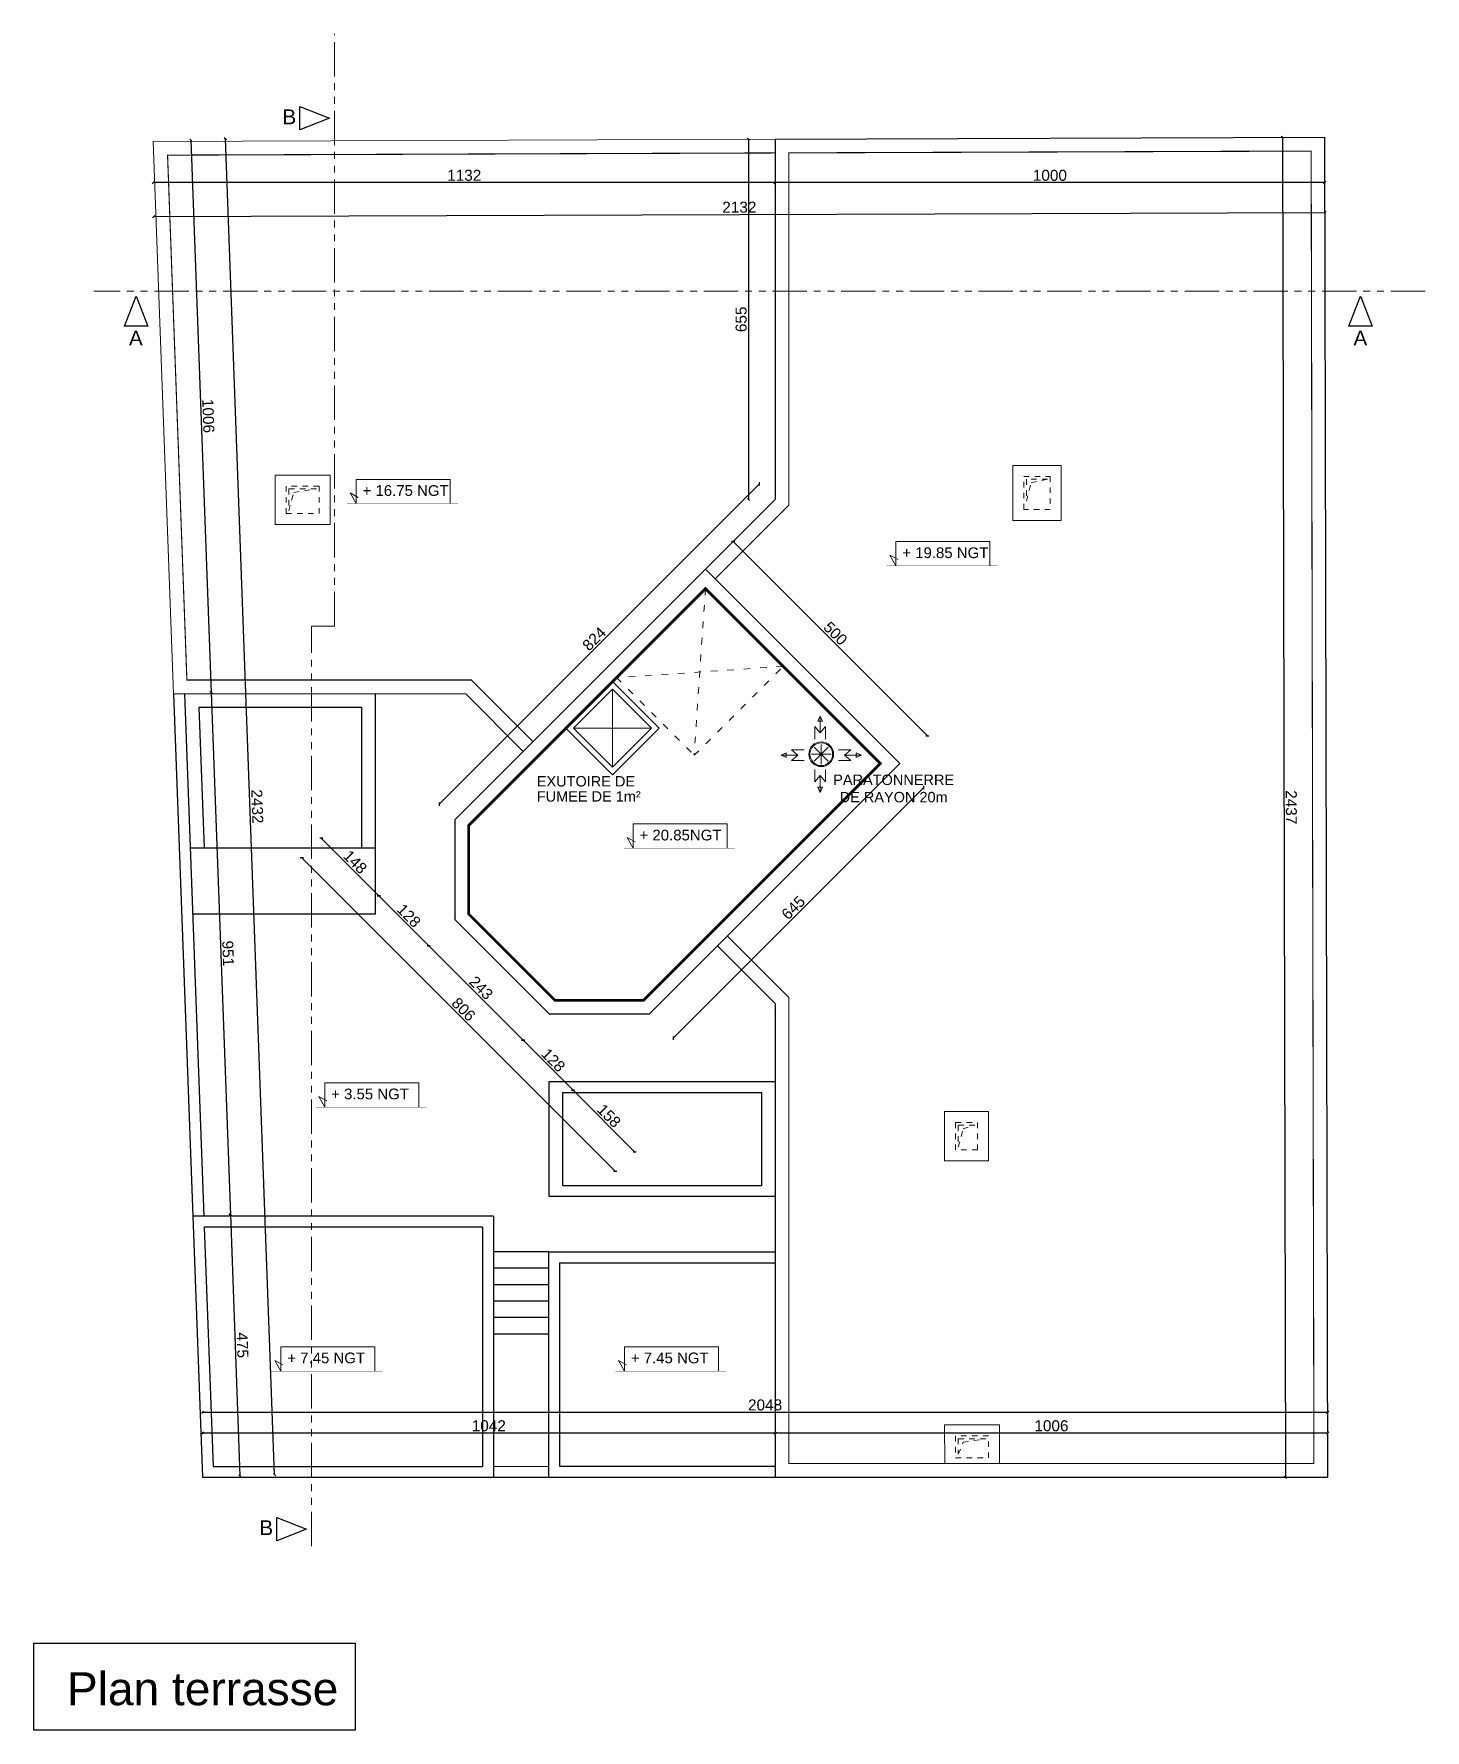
# Model space of a CAD drawing. Header units: millimetres. Extents: x 2804 to 3317, y 6834 to 7064.
# Drawn here: x 2803.87 to 2829.19, y 6915.88 to 6946.74 of the extents above; entities that cross this region are included whole.
import ezdxf

# ---------------------------------------------------------------- set-up
doc = ezdxf.new("R2010")
doc.units = ezdxf.units.MM
doc.header["$PDMODE"] = 1
for name, pattern in [('ACAD_ISO03W100', [30, 12, -18]), ('CONTINU', [0]), ('PHANTOM2', [1.25, 0.625, -0.125, 0.125, -0.125, 0.125, -0.125])]:
    doc.linetypes.add(name, pattern=pattern)
doc.layers.add('$-S-INCENDIE', color=1, linetype='CONTINU')
doc.layers.add('zin texte', color=33, linetype='Continuous')
for name, color, linetype, lineweight in [('cotation', 3, 'Continuous', 30), ('PORT-FEN', 2, 'Continuous', 0), ('SECURITE', 2, 'Continuous', 0), ('SECURITE INCENDIE', 190, 'Continuous', 20), ('structure grt', 150, 'Continuous', 0), ('texte', 3, 'Continuous', 9), ('Trottoires', 140, 'Continuous', 30), ('zin fin', 6, 'Continuous', 9), ('Zin inter', 80, 'ACAD_ISO03W100', 5), ('Zin mur', 30, 'Continuous', 30)]:
    doc.layers.add(name, color=color, linetype=linetype, lineweight=lineweight)
doc.styles.add('ARIAL', font='arial.ttf')
doc.styles.get("Standard").update_dxf_attribs({"font": 'arial.ttf'})
doc.dimstyles.new('cotation 100', dxfattribs={"dimtxt": 0.2, "dimasz": 0.04, "dimexe": 0, "dimexo": 0, "dimgap": 0.03, "dimtad": 1, "dimdec": 0, "dimlfac": 100, "dimdsep": 46, "dimtxsty": 'ARIAL', "dimblk": 'OBLIQUE', "dimcen": 0.09, "dimse1": 1, "dimse2": 1, "dimclrd": 256, "dimclre": 256, "dimclrt": 256, "dimadec": 3, "dimazin": 2, "dimtfac": 1, "dimtdec": 0, "dimtofl": 0, "dimtmove": 1, "dimatfit": 3, "dimfxl": 0, "dimtolj": 1, "dimtzin": 0, "dimlwd": -1, "dimlwe": -1, "dimarcsym": 0})

msp = doc.modelspace()

# ---------------------------------------------------------------- texts
at = {"layer": 'SECURITE', "style": 'ARIAL'}
for s, p in [('EXUTOIRE DE ', (2813.023, 6933.049, 0)), ('FUMEE DE 1m²', (2813.023, 6932.774, 0))]:
    msp.add_text(s, height=0.189, dxfattribs=at).set_placement(p)
at = {"layer": 'SECURITE', "insert": (2819.518, 6933.012), "char_height": 0.189, "attachment_point": 5, "style": 'ARIAL'}
msp.add_mtext('PARATONNERRE \\PDE RAYON 20m', dxfattribs=at)
at = {"layer": 'structure grt', "ltscale": 0.5, "char_height": 0.195, "width": 13.74632, "attachment_point": 1}
for s, insert in [('{\\C1;+ 16.75 NGT}', (2809.853, 6938.531)), ('{\\C1;+ 19.85 NGT}', (2819.675, 6937.399)), ('{\\C1;+ 20.85NGT}', (2814.893, 6932.263)), ('{\\C1;+ 3.55 NGT}', (2809.281, 6927.553)), ('{\\C1;+ 7.45 NGT}', (2808.483, 6922.751)), ('{\\C1;+ 7.45 NGT}', (2814.735, 6922.751))]:
    msp.add_mtext(s, dxfattribs=dict(at, insert=insert))
at = {"layer": 'Zin mur', "insert": (2804.474, 6916.935), "char_height": 0.6, "attachment_point": 1}
msp.add_mtext_dynamic_manual_height_columns('Plan terrasse', width=34.10317, gutter_width=12.5, heights=[0], dxfattribs=at)
at = {"layer": 'zin texte', "char_height": 0.27, "attachment_point": 1}
for s, insert in [('B', (2808.394, 6945.367)), ('A', (2805.601, 6941.342)), ('A', (2827.885, 6941.342)), ('B', (2807.974, 6919.7))]:
    msp.add_mtext_dynamic_manual_height_columns(s, width=34.10317, gutter_width=12.5, heights=[0], dxfattribs=dict(at, insert=insert))

# ---------------------------------------------------------------- blocks, each defined once
blk = doc.blocks.new('_Oblique')
at = {"color": 0, "linetype": 'ByBlock', "lineweight": -2}
blk.add_line((-0.5, -0.5), (0.5, 0.5), dxfattribs=at)
blk = doc.blocks.new('*D28')
at = {"layer": 'cotation', "transparency": 16777216}
blk.add_line((2812.776, 6928.432), (2811.057, 6930.151), dxfattribs=at)
at = {"layer": 'Defpoints', "color": 0, "transparency": 16777216}
for p in [(2811.533, 6930.628), (2811.057, 6930.151), (2813.253, 6928.908)]:
    blk.add_point(p, dxfattribs=at)
at = {"layer": 'cotation', "transparency": 16777216, "xscale": 0.04, "yscale": 0.04, "zscale": 0.04}
for p, rotation in [((2811.057, 6930.151), 135.0000000000076), ((2812.776, 6928.432), 315.0000000000076)]:
    blk.add_blockref('_Oblique', p, dxfattribs=dict(at, rotation=rotation))
at = {"layer": 'cotation', "transparency": 16777216, "insert": (2812.01, 6929.385), "char_height": 0.2, "attachment_point": 5, "rotation": 315, "style": 'ARIAL'}
blk.add_mtext('\\A1;243', dxfattribs=at)
blk = doc.blocks.new('*D25')
at = {"layer": 'cotation', "transparency": 16777216}
blk.add_line((2817.077, 6938.555), (2811.249, 6932.728), dxfattribs=at)
at = {"layer": 'Defpoints', "color": 0, "transparency": 16777216}
for p in [(2817.361, 6938.271), (2811.249, 6932.728), (2811.533, 6932.444)]:
    blk.add_point(p, dxfattribs=at)
at = {"layer": 'cotation', "transparency": 16777216, "xscale": 0.04, "yscale": 0.04, "zscale": 0.04}
for p, rotation in [((2817.077, 6938.555), 44.99999999991726), ((2811.249, 6932.728), 224.9999999999173)]:
    blk.add_blockref('_Oblique', p, dxfattribs=dict(at, rotation=rotation))
at = {"layer": 'cotation', "transparency": 16777216, "insert": (2814.069, 6935.735), "char_height": 0.2, "attachment_point": 5, "rotation": 45, "style": 'ARIAL'}
blk.add_mtext('\\A1;824', dxfattribs=at)
blk = doc.blocks.new('*D26')
at = {"layer": 'cotation', "transparency": 16777216}
blk.add_line((2815.506, 6928.471), (2820.065, 6933.03), dxfattribs=at)
at = {"layer": 'Defpoints', "color": 0, "transparency": 16777216}
for p in [(2819.628, 6933.467), (2820.065, 6933.03), (2815.069, 6928.908)]:
    blk.add_point(p, dxfattribs=at)
at = {"layer": 'cotation', "transparency": 16777216, "xscale": 0.04, "yscale": 0.04, "zscale": 0.04}
for p, rotation in [((2820.065, 6933.03), 44.99999999992), ((2815.506, 6928.471), 224.99999999992)]:
    blk.add_blockref('_Oblique', p, dxfattribs=dict(at, rotation=rotation))
at = {"layer": 'cotation', "transparency": 16777216, "insert": (2817.692, 6930.844), "char_height": 0.2, "attachment_point": 5, "rotation": 45, "style": 'ARIAL'}
blk.add_mtext('\\A1;645', dxfattribs=at)
blk = doc.blocks.new('*D27')
at = {"layer": 'cotation', "transparency": 16777216}
blk.add_line((2820.132, 6933.971), (2816.597, 6937.507), dxfattribs=at)
at = {"layer": 'Defpoints', "color": 0, "transparency": 16777216}
for p in [(2816.597, 6937.507), (2816.093, 6937.003), (2819.628, 6933.467)]:
    blk.add_point(p, dxfattribs=at)
at = {"layer": 'cotation', "transparency": 16777216, "xscale": 0.04, "yscale": 0.04, "zscale": 0.04}
for p, rotation in [((2816.597, 6937.507), 134.9999999997236), ((2820.132, 6933.971), 314.9999999997236)]:
    blk.add_blockref('_Oblique', p, dxfattribs=dict(at, rotation=rotation))
at = {"layer": 'cotation', "transparency": 16777216, "insert": (2818.458, 6935.833), "char_height": 0.2, "attachment_point": 5, "rotation": 315, "style": 'ARIAL'}
blk.add_mtext('\\A1;500', dxfattribs=at)
blk = doc.blocks.new('*D234')
at = {"layer": 'cotation', "transparency": 16777216}
blk.add_line((2806.05, 6943.417), (2827.371, 6943.493), dxfattribs=at)
at = {"layer": 'Defpoints', "color": 0, "transparency": 16777216}
for p in [(2806.045, 6944.784), (2827.366, 6944.86), (2827.371, 6943.493)]:
    blk.add_point(p, dxfattribs=at)
at = {"layer": 'cotation', "transparency": 16777216, "xscale": 0.04, "yscale": 0.04, "zscale": 0.04}
for p, rotation in [((2827.371, 6943.493), 0.204218012627832), ((2806.05, 6943.417), 180.2042180126278)]:
    blk.add_blockref('_Oblique', p, dxfattribs=dict(at, rotation=rotation))
at = {"layer": 'cotation', "transparency": 16777216, "insert": (2816.71, 6943.587), "char_height": 0.2, "attachment_point": 5, "rotation": 0.2042, "style": 'ARIAL'}
blk.add_mtext('\\A1;2132', dxfattribs=at)
blk = doc.blocks.new('*D235')
at = {"layer": 'cotation', "transparency": 16777216}
blk.add_line((2826.595, 6944.859), (2826.646, 6920.482), dxfattribs=at)
at = {"layer": 'Defpoints', "color": 0, "transparency": 16777216}
for p in [(2827.366, 6944.86), (2826.646, 6920.482), (2827.417, 6920.484)]:
    blk.add_point(p, dxfattribs=at)
at = {"layer": 'cotation', "transparency": 16777216, "xscale": 0.04, "yscale": 0.04, "zscale": 0.04}
for p, rotation in [((2826.595, 6944.859), 90.11912071149199), ((2826.646, 6920.482), 270.119120711492)]:
    blk.add_blockref('_Oblique', p, dxfattribs=dict(at, rotation=rotation))
at = {"layer": 'cotation', "transparency": 16777216, "insert": (2826.753, 6932.671), "char_height": 0.2, "attachment_point": 5, "rotation": 270.1191, "style": 'ARIAL'}
blk.add_mtext('\\A1;2437', dxfattribs=at)
blk = doc.blocks.new('PARATONNERE')
at = {"layer": 'SECURITE INCENDIE'}
for p, q in [((-0.043, 1.542), (-0.137, 1.332)), ((-0.043, 0.861), (-0.043, 1.542)), ((-0.043, 0.861), (-0.043, 1.542)), ((-0.043, 1.542), (0.05, 1.332)), ((-0.258, 0.613), (-0.258, 1.117)), ((-0.258, 1.117), (-0.043, 0.861)), ((-0.137, 1.332), (-0.043, 1.332)), ((0.05, 1.332), (-0.043, 1.332)), ((0.171, 1.117), (-0.043, 0.861)), ((0.171, 0.613), (0.171, 1.117)), ((-1.626, -0.035), (-1.416, 0.059)), ((-1.416, 0.059), (-1.416, -0.035)), ((-0.697, 0.18), (-1.202, 0.18)), ((-1.202, 0.18), (-0.945, -0.035)), ((0.4, 0), (-0.4, 0)), ((-0.283, 0.283), (0.283, -0.283)), ((0.283, 0.283), (-0.283, -0.283)), ((0, 0.4), (0, -0.4)), ((0.697, 0.18), (1.202, 0.18)), ((1.202, 0.18), (0.945, -0.035)), ((1.626, -0.035), (1.416, 0.059)), ((1.416, 0.059), (1.416, -0.035)), ((-0.945, -0.035), (-1.626, -0.035)), ((-0.945, -0.035), (-1.626, -0.035)), ((-1.626, -0.035), (-1.416, -0.128)), ((-1.416, -0.128), (-1.416, -0.035)), ((-1.202, -0.249), (-0.945, -0.035)), ((-0.697, -0.249), (-1.202, -0.249)), ((-0.258, -0.613), (-0.258, -1.117)), ((0.171, -0.613), (0.171, -1.117)), ((0.697, -0.249), (1.202, -0.249)), ((0.945, -0.035), (1.626, -0.035)), ((1.202, -0.249), (0.945, -0.035)), ((0.945, -0.035), (1.626, -0.035)), ((1.626, -0.035), (1.416, -0.128)), ((1.416, -0.128), (1.416, -0.035)), ((-0.258, -1.117), (-0.043, -0.861)), ((-0.043, -1.542), (-0.137, -1.332)), ((-0.137, -1.332), (-0.043, -1.332)), ((-0.043, -0.861), (-0.043, -1.542)), ((0.171, -1.117), (-0.043, -0.861)), ((-0.043, -0.861), (-0.043, -1.542)), ((-0.043, -1.542), (0.05, -1.332)), ((0.05, -1.332), (-0.043, -1.332))]:
    blk.add_line(p, q, dxfattribs=at)
for radius in [0.5, 0.46]:
    blk.add_circle((0, 0), radius, dxfattribs=at)
blk = doc.blocks.new('*D521')
at = {"layer": 'cotation', "transparency": 16777216}
blk.add_line((2816.875, 6944.825), (2816.875, 6938.271), dxfattribs=at)
at = {"layer": 'Defpoints', "color": 0, "transparency": 16777216}
for p in [(2817.361, 6944.825), (2816.875, 6938.271), (2817.361, 6938.271)]:
    blk.add_point(p, dxfattribs=at)
at = {"layer": 'cotation', "transparency": 16777216, "xscale": 0.04, "yscale": 0.04, "zscale": 0.04}
for p, rotation in [((2816.875, 6944.825), 90), ((2816.875, 6938.271), 270)]:
    blk.add_blockref('_Oblique', p, dxfattribs=dict(at, rotation=rotation))
at = {"layer": 'cotation', "transparency": 16777216, "insert": (2816.743, 6941.548), "char_height": 0.2, "attachment_point": 5, "rotation": 90, "style": 'ARIAL'}
blk.add_mtext('\\A1;655', dxfattribs=at)
blk = doc.blocks.new('*D522')
at = {"layer": 'cotation', "transparency": 16777216}
blk.add_line((2806.728, 6944.809), (2807.098, 6934.761), dxfattribs=at)
at = {"layer": 'Defpoints', "color": 0, "transparency": 16777216}
for p in [(2806.045, 6944.784), (2806.415, 6934.736), (2807.098, 6934.761)]:
    blk.add_point(p, dxfattribs=at)
at = {"layer": 'cotation', "transparency": 16777216, "xscale": 0.04, "yscale": 0.04, "zscale": 0.04}
for p, rotation in [((2806.728, 6944.809), 92.10827966792863), ((2807.098, 6934.761), 272.1082796679286)]:
    blk.add_blockref('_Oblique', p, dxfattribs=dict(at, rotation=rotation))
at = {"layer": 'cotation', "transparency": 16777216, "insert": (2807.045, 6939.79), "char_height": 0.2, "attachment_point": 5, "rotation": 272.1083, "style": 'ARIAL'}
blk.add_mtext('\\A1;1006', dxfattribs=at)
blk = doc.blocks.new('*D523')
at = {"layer": 'cotation', "transparency": 16777216}
blk.add_line((2807.098, 6934.761), (2807.447, 6925.255), dxfattribs=at)
at = {"layer": 'Defpoints', "color": 0, "transparency": 16777216}
for p in [(2806.415, 6934.736), (2806.765, 6925.23), (2807.447, 6925.255)]:
    blk.add_point(p, dxfattribs=at)
at = {"layer": 'cotation', "transparency": 16777216, "xscale": 0.04, "yscale": 0.04, "zscale": 0.04}
for p, rotation in [((2807.098, 6934.761), 92.10827966792866), ((2807.447, 6925.255), 272.1082796679286)]:
    blk.add_blockref('_Oblique', p, dxfattribs=dict(at, rotation=rotation))
at = {"layer": 'cotation', "transparency": 16777216, "insert": (2807.405, 6930.013), "char_height": 0.2, "attachment_point": 5, "rotation": 272.1083, "style": 'ARIAL'}
blk.add_mtext('\\A1;951', dxfattribs=at)
blk = doc.blocks.new('*D524')
at = {"layer": 'cotation', "transparency": 16777216}
blk.add_line((2807.447, 6925.255), (2807.622, 6920.506), dxfattribs=at)
at = {"layer": 'Defpoints', "color": 0, "transparency": 16777216}
for p in [(2806.765, 6925.23), (2806.94, 6920.481), (2807.622, 6920.506)]:
    blk.add_point(p, dxfattribs=at)
at = {"layer": 'cotation', "transparency": 16777216, "xscale": 0.04, "yscale": 0.04, "zscale": 0.04}
for p, rotation in [((2807.447, 6925.255), 92.10827966792866), ((2807.622, 6920.506), 272.1082796679286)]:
    blk.add_blockref('_Oblique', p, dxfattribs=dict(at, rotation=rotation))
at = {"layer": 'cotation', "transparency": 16777216, "insert": (2807.667, 6922.885), "char_height": 0.2, "attachment_point": 5, "rotation": 272.1083, "style": 'ARIAL'}
blk.add_mtext('\\A1;475', dxfattribs=at)
blk = doc.blocks.new('*D525')
at = {"layer": 'cotation', "transparency": 16777216}
blk.add_line((2808.252, 6920.529), (2807.357, 6944.833), dxfattribs=at)
at = {"layer": 'Defpoints', "color": 0, "transparency": 16777216}
for p in [(2806.045, 6944.784), (2807.357, 6944.833), (2806.94, 6920.481)]:
    blk.add_point(p, dxfattribs=at)
at = {"layer": 'cotation', "transparency": 16777216, "xscale": 0.04, "yscale": 0.04, "zscale": 0.04}
for p, rotation in [((2807.357, 6944.833), 92.10827966792866), ((2808.252, 6920.529), 272.1082796679286)]:
    blk.add_blockref('_Oblique', p, dxfattribs=dict(at, rotation=rotation))
at = {"layer": 'cotation', "transparency": 16777216, "insert": (2807.936, 6932.686), "char_height": 0.2, "attachment_point": 5, "rotation": 272.1083, "style": 'ARIAL'}
blk.add_mtext('\\A1;2432', dxfattribs=at)
blk = doc.blocks.new('*D526')
at = {"layer": 'cotation', "transparency": 16777216}
blk.add_line((2827.417, 6921.286), (2817.361, 6921.286), dxfattribs=at)
at = {"layer": 'Defpoints', "color": 0, "transparency": 16777216}
for p in [(2817.361, 6921.286), (2817.361, 6920.482), (2827.417, 6920.484)]:
    blk.add_point(p, dxfattribs=at)
at = {"layer": 'cotation', "transparency": 16777216, "xscale": 0.04, "yscale": 0.04, "zscale": 0.04, "rotation": 180}
blk.add_blockref('_Oblique', (2817.361, 6921.286), dxfattribs=at)
at = {"layer": 'cotation', "transparency": 16777216, "xscale": 0.04, "yscale": 0.04, "zscale": 0.04}
blk.add_blockref('_Oblique', (2827.417, 6921.286), dxfattribs=at)
at = {"layer": 'cotation', "transparency": 16777216, "insert": (2822.389, 6921.418), "char_height": 0.2, "attachment_point": 5, "style": 'ARIAL'}
blk.add_mtext('\\A1;1006', dxfattribs=at)
blk = doc.blocks.new('*D527')
at = {"layer": 'cotation', "transparency": 16777216}
blk.add_line((2817.361, 6921.286), (2806.94, 6921.286), dxfattribs=at)
at = {"layer": 'Defpoints', "color": 0, "transparency": 16777216}
for p in [(2806.94, 6921.286), (2806.94, 6920.481), (2817.361, 6920.482)]:
    blk.add_point(p, dxfattribs=at)
at = {"layer": 'cotation', "transparency": 16777216, "xscale": 0.04, "yscale": 0.04, "zscale": 0.04, "rotation": 180}
blk.add_blockref('_Oblique', (2806.94, 6921.286), dxfattribs=at)
at = {"layer": 'cotation', "transparency": 16777216, "xscale": 0.04, "yscale": 0.04, "zscale": 0.04}
blk.add_blockref('_Oblique', (2817.361, 6921.286), dxfattribs=at)
at = {"layer": 'cotation', "transparency": 16777216, "insert": (2812.15, 6921.418), "char_height": 0.2, "attachment_point": 5, "style": 'ARIAL'}
blk.add_mtext('\\A1;1042', dxfattribs=at)
blk = doc.blocks.new('*D528')
at = {"layer": 'cotation', "transparency": 16777216}
blk.add_line((2806.94, 6921.665), (2827.417, 6921.665), dxfattribs=at)
at = {"layer": 'Defpoints', "color": 0, "transparency": 16777216}
for p in [(2827.417, 6921.665), (2806.94, 6920.481), (2827.417, 6920.484)]:
    blk.add_point(p, dxfattribs=at)
at = {"layer": 'cotation', "transparency": 16777216, "xscale": 0.04, "yscale": 0.04, "zscale": 0.04, "rotation": 180}
blk.add_blockref('_Oblique', (2806.94, 6921.665), dxfattribs=at)
at = {"layer": 'cotation', "transparency": 16777216, "xscale": 0.04, "yscale": 0.04, "zscale": 0.04}
blk.add_blockref('_Oblique', (2827.417, 6921.665), dxfattribs=at)
at = {"layer": 'cotation', "transparency": 16777216, "insert": (2817.178, 6921.797), "char_height": 0.2, "attachment_point": 5, "style": 'ARIAL'}
blk.add_mtext('\\A1;2048', dxfattribs=at)
blk = doc.blocks.new('*D529')
at = {"layer": 'cotation', "transparency": 16777216}
blk.add_line((2827.362, 6944.035), (2817.361, 6944.035), dxfattribs=at)
at = {"layer": 'Defpoints', "color": 0, "transparency": 16777216}
for p in [(2817.361, 6944.825), (2827.362, 6944.86), (2817.361, 6944.035)]:
    blk.add_point(p, dxfattribs=at)
at = {"layer": 'cotation', "transparency": 16777216, "xscale": 0.04, "yscale": 0.04, "zscale": 0.04, "rotation": 180}
blk.add_blockref('_Oblique', (2817.361, 6944.035), dxfattribs=at)
at = {"layer": 'cotation', "transparency": 16777216, "xscale": 0.04, "yscale": 0.04, "zscale": 0.04}
blk.add_blockref('_Oblique', (2827.362, 6944.035), dxfattribs=at)
at = {"layer": 'cotation', "transparency": 16777216, "insert": (2822.361, 6944.167), "char_height": 0.2, "attachment_point": 5, "style": 'ARIAL'}
blk.add_mtext('\\A1;1000', dxfattribs=at)
blk = doc.blocks.new('*D530')
at = {"layer": 'cotation', "transparency": 16777216}
blk.add_line((2817.361, 6944.035), (2806.045, 6944.035), dxfattribs=at)
at = {"layer": 'Defpoints', "color": 0, "transparency": 16777216}
for p in [(2806.045, 6944.784), (2817.361, 6944.825), (2806.045, 6944.035)]:
    blk.add_point(p, dxfattribs=at)
at = {"layer": 'cotation', "transparency": 16777216, "xscale": 0.04, "yscale": 0.04, "zscale": 0.04, "rotation": 180}
blk.add_blockref('_Oblique', (2806.045, 6944.035), dxfattribs=at)
at = {"layer": 'cotation', "transparency": 16777216, "xscale": 0.04, "yscale": 0.04, "zscale": 0.04}
blk.add_blockref('_Oblique', (2817.361, 6944.035), dxfattribs=at)
at = {"layer": 'cotation', "transparency": 16777216, "insert": (2811.703, 6944.167), "char_height": 0.2, "attachment_point": 5, "style": 'ARIAL'}
blk.add_mtext('\\A1;1132', dxfattribs=at)
blk = doc.blocks.new('*D531')
at = {"layer": 'cotation', "transparency": 16777216}
blk.add_line((2811.057, 6930.151), (2810.149, 6931.059), dxfattribs=at)
at = {"layer": 'Defpoints', "color": 0, "transparency": 16777216}
for p in [(2811.533, 6932.444), (2810.149, 6931.059), (2811.533, 6930.628)]:
    blk.add_point(p, dxfattribs=at)
at = {"layer": 'cotation', "transparency": 16777216, "xscale": 0.04, "yscale": 0.04, "zscale": 0.04}
for p, rotation in [((2810.149, 6931.059), 135.0000000000076), ((2811.057, 6930.151), 315.0000000000076)]:
    blk.add_blockref('_Oblique', p, dxfattribs=dict(at, rotation=rotation))
at = {"layer": 'cotation', "transparency": 16777216, "insert": (2810.696, 6930.698), "char_height": 0.2, "attachment_point": 5, "rotation": 315, "style": 'ARIAL'}
blk.add_mtext('\\A1;128', dxfattribs=at)
blk = doc.blocks.new('*D532')
at = {"layer": 'cotation', "transparency": 16777216}
blk.add_line((2810.149, 6931.059), (2809.101, 6932.107), dxfattribs=at)
at = {"layer": 'Defpoints', "color": 0, "transparency": 16777216}
for p in [(2811.73, 6934.736), (2811.533, 6932.444), (2809.101, 6932.107)]:
    blk.add_point(p, dxfattribs=at)
at = {"layer": 'cotation', "transparency": 16777216, "xscale": 0.04, "yscale": 0.04, "zscale": 0.04}
for p, rotation in [((2809.101, 6932.107), 135.0000000000076), ((2810.149, 6931.059), 315.0000000000076)]:
    blk.add_blockref('_Oblique', p, dxfattribs=dict(at, rotation=rotation))
at = {"layer": 'cotation', "transparency": 16777216, "insert": (2809.718, 6931.676), "char_height": 0.2, "attachment_point": 5, "rotation": 315, "style": 'ARIAL'}
blk.add_mtext('\\A1;148', dxfattribs=at)
blk = doc.blocks.new('*D533')
at = {"layer": 'cotation', "transparency": 16777216}
blk.add_line((2812.776, 6928.432), (2813.684, 6927.523), dxfattribs=at)
at = {"layer": 'Defpoints', "color": 0, "transparency": 16777216}
for p in [(2813.253, 6928.908), (2815.069, 6928.908), (2813.684, 6927.523)]:
    blk.add_point(p, dxfattribs=at)
at = {"layer": 'cotation', "transparency": 16777216, "xscale": 0.04, "yscale": 0.04, "zscale": 0.04}
for p, rotation in [((2812.776, 6928.432), 135.0000000000076), ((2813.684, 6927.523), 315.0000000000076)]:
    blk.add_blockref('_Oblique', p, dxfattribs=dict(at, rotation=rotation))
at = {"layer": 'cotation', "transparency": 16777216, "insert": (2813.324, 6928.071), "char_height": 0.2, "attachment_point": 5, "rotation": 315, "style": 'ARIAL'}
blk.add_mtext('\\A1;128', dxfattribs=at)
blk = doc.blocks.new('*D534')
at = {"layer": 'cotation', "transparency": 16777216}
blk.add_line((2813.684, 6927.523), (2814.803, 6926.405), dxfattribs=at)
at = {"layer": 'Defpoints', "color": 0, "transparency": 16777216}
for p in [(2815.069, 6928.908), (2817.361, 6928.963), (2814.803, 6926.405)]:
    blk.add_point(p, dxfattribs=at)
at = {"layer": 'cotation', "transparency": 16777216, "xscale": 0.04, "yscale": 0.04, "zscale": 0.04}
for p, rotation in [((2813.684, 6927.523), 135.0000000000076), ((2814.803, 6926.405), 315.0000000000076)]:
    blk.add_blockref('_Oblique', p, dxfattribs=dict(at, rotation=rotation))
at = {"layer": 'cotation', "transparency": 16777216, "insert": (2814.337, 6927.058), "char_height": 0.2, "attachment_point": 5, "rotation": 315, "style": 'ARIAL'}
blk.add_mtext('\\A1;158', dxfattribs=at)
blk = doc.blocks.new('*D535')
at = {"layer": 'cotation', "transparency": 16777216}
blk.add_line((2814.449, 6926.051), (2808.747, 6931.753), dxfattribs=at)
at = {"layer": 'Defpoints', "color": 0, "transparency": 16777216}
for p in [(2811.73, 6934.736), (2808.747, 6931.753), (2817.361, 6928.963)]:
    blk.add_point(p, dxfattribs=at)
at = {"layer": 'cotation', "transparency": 16777216, "xscale": 0.04, "yscale": 0.04, "zscale": 0.04}
for p, rotation in [((2808.747, 6931.753), 135.0000000000076), ((2814.449, 6926.051), 315.0000000000076)]:
    blk.add_blockref('_Oblique', p, dxfattribs=dict(at, rotation=rotation))
at = {"layer": 'cotation', "transparency": 16777216, "insert": (2811.691, 6928.995), "char_height": 0.2, "attachment_point": 5, "rotation": 315, "style": 'ARIAL'}
blk.add_mtext('\\A1;806', dxfattribs=at)

# ---------------------------------------------------------------- dimensions: what is measured, and where the dimension line sits
at = {"layer": 'cotation'}
for base, p1, p2, picture, middle in [((2806.045, 6944.035), (2817.361, 6944.825), (2806.045, 6944.784), '*D530', (2811.703, 6944.167)), ((2817.361, 6944.035), (2827.362, 6944.86), (2817.361, 6944.825), '*D529', (2822.361, 6944.167)), ((2827.417, 6921.665), (2806.94, 6920.481), (2827.417, 6920.484), '*D528', (2817.178, 6921.797)), ((2806.94, 6921.286), (2817.361, 6920.482), (2806.94, 6920.481), '*D527', (2812.15, 6921.418)), ((2817.361, 6921.286), (2827.417, 6920.484), (2817.361, 6920.482), '*D526', (2822.389, 6921.418))]:
    dim = msp.add_linear_dim(base=base, p1=p1, p2=p2, dimstyle='cotation 100', dxfattribs=at)
    dim.commit()
    dim.dimension.update_dxf_attribs({"geometry": picture, "text_midpoint": middle})
for p1, p2, distance, picture, middle in [((2806.045, 6944.784), (2827.366, 6944.86), -1.367, '*D234', (2816.71, 6943.587)), ((2806.0451, 6944.7843), (2806.415, 6934.7357), 0.683, '*D522', (2807.0446, 6939.79)), ((2817.361, 6938.271), (2811.533, 6932.444), -0.402, '*D25', (2814.069, 6935.735)), ((2819.628, 6933.467), (2816.093, 6937.003), -0.713, '*D27', (2818.458, 6935.833)), ((2815.069, 6928.908), (2819.628, 6933.467), -0.618, '*D26', (2817.692, 6930.844)), ((2813.253, 6928.908), (2811.533, 6930.628), 0.674, '*D28', (2812.01, 6929.385))]:
    dim = msp.add_aligned_dim(p1=p1, p2=p2, distance=distance, dimstyle='cotation 100', dxfattribs=at)
    dim.commit()
    dim.dimension.update_dxf_attribs({"geometry": picture, "text_midpoint": middle})
for base, p1, p2, angle, picture, middle in [((2807.357, 6944.833), (2806.94, 6920.481), (2806.045, 6944.784), 92.1083, '*D525', (2807.936, 6932.686)), ((2816.875, 6938.271), (2817.361, 6944.825), (2817.361, 6938.271), 90, '*D521', (2816.743, 6941.548)), ((2807.447, 6925.255), (2806.415, 6934.736), (2806.765, 6925.23), 92.1083, '*D523', (2807.405, 6930.013)), ((2808.747, 6931.753), (2817.361, 6928.963), (2811.73, 6934.736), 315, '*D535', (2811.691, 6928.995)), ((2809.101, 6932.107), (2811.533, 6932.444), (2811.73, 6934.736), 315, '*D532', (2809.718, 6931.676)), ((2810.149, 6931.059), (2811.533, 6930.628), (2811.533, 6932.444), 315, '*D531', (2810.696, 6930.698)), ((2813.684, 6927.523), (2813.253, 6928.908), (2815.069, 6928.908), 315, '*D533', (2813.324, 6928.071)), ((2814.803, 6926.405), (2815.069, 6928.908), (2817.361, 6928.963), 315, '*D534', (2814.337, 6927.058)), ((2807.622, 6920.506), (2806.765, 6925.23), (2806.94, 6920.481), 92.1083, '*D524', (2807.667, 6922.885))]:
    dim = msp.add_linear_dim(base=base, p1=p1, p2=p2, angle=angle, dimstyle='cotation 100', dxfattribs=at)
    dim.commit()
    dim.dimension.update_dxf_attribs({"geometry": picture, "text_midpoint": middle})
dim = msp.add_aligned_dim(p1=(2827.366, 6944.86), p2=(2827.417, 6920.484), distance=-0.77, text='2437', dimstyle='cotation 100', dxfattribs=at)
dim.commit()
dim.dimension.update_dxf_attribs({"geometry": '*D235', "text_midpoint": (2826.753, 6932.671)})

# ---------------------------------------------------------------- linework, layer by layer
at = {"layer": 'cotation'}
for points in [[(2809.253, 6945.207), (2808.71, 6944.994), (2808.71, 6945.42), (2809.253, 6945.207)], [(2805.732, 6941.967), (2805.945, 6941.424), (2805.519, 6941.424), (2805.732, 6941.967)], [(2828.016, 6941.967), (2828.229, 6941.424), (2827.804, 6941.424), (2828.016, 6941.967)], [(2808.834, 6919.54), (2808.291, 6919.327), (2808.291, 6919.753), (2808.834, 6919.54)]]:
    msp.add_lwpolyline(points, dxfattribs=at)
at = {"layer": 'PORT-FEN'}
for points in [[(2809.775, 6938.308), (2809.627, 6938.389), (2809.736, 6938.195), (2809.736, 6938.636), (2811.449, 6938.636), (2811.449, 6938.195)], [(2819.597, 6937.176), (2819.449, 6937.257), (2819.558, 6937.063), (2819.558, 6937.504), (2821.271, 6937.504), (2821.271, 6937.063)], [(2814.814, 6932.04), (2814.666, 6932.121), (2814.775, 6931.926), (2814.775, 6932.367), (2816.489, 6932.367), (2816.489, 6931.926)], [(2809.203, 6927.33), (2809.055, 6927.411), (2809.164, 6927.217), (2809.164, 6927.657), (2810.877, 6927.657), (2810.877, 6927.217)], [(2808.404, 6922.528), (2808.256, 6922.609), (2808.365, 6922.415), (2808.365, 6922.856), (2810.079, 6922.856), (2810.079, 6922.415)], [(2814.657, 6922.528), (2814.509, 6922.609), (2814.618, 6922.415), (2814.618, 6922.856), (2816.331, 6922.856), (2816.331, 6922.415)]]:
    msp.add_lwpolyline(points, dxfattribs=at)
at = {"layer": 'PORT-FEN', "const_width": 0.00566}
for points in [[(2811.587, 6938.195), (2809.571, 6938.195)], [(2821.409, 6937.063), (2819.393, 6937.063)], [(2816.627, 6931.926), (2814.61, 6931.926)], [(2811.015, 6927.217), (2808.999, 6927.217)], [(2810.217, 6922.415), (2808.2, 6922.415)], [(2816.469, 6922.415), (2814.453, 6922.415)]]:
    msp.add_lwpolyline(points, dxfattribs=at)
at = {"layer": 'SECURITE'}
for p, q in [((2815.25, 6934.11), (2814.402, 6934.958)), ((2813.694, 6934.11), (2814.402, 6934.817)), ((2815.109, 6934.11), (2814.402, 6934.817)), ((2814.402, 6934.817), (2814.402, 6933.403)), ((2814.402, 6933.261), (2813.553, 6934.11)), ((2814.402, 6933.403), (2813.694, 6934.11)), ((2813.694, 6934.11), (2815.109, 6934.11)), ((2814.402, 6933.403), (2815.109, 6934.11)), ((2814.402, 6933.261), (2815.25, 6934.11))]:
    msp.add_line(p, q, dxfattribs=at)
at = {"layer": 'texte', "linetype": 'PHANTOM2', "lineweight": 9}
msp.add_line((2829.189, 6942.06), (2804.963, 6942.06), dxfattribs=at)
msp.add_lwpolyline([(2808.924, 6919.231), (2808.924, 6935.968), (2809.343, 6935.968), (2809.343, 6946.74)], dxfattribs=at)
at = {"layer": 'Trottoires'}
for p, q in [((2806.415, 6934.736), (2806.94, 6920.481)), ((2806.615, 6934.736), (2806.965, 6925.23)), ((2810.089, 6930.728), (2810.089, 6934.736)), ((2806.875, 6934.486), (2806.969, 6931.928)), ((2809.839, 6934.486), (2806.875, 6934.486)), ((2809.839, 6931.928), (2809.839, 6934.486)), ((2810.089, 6931.928), (2806.719, 6931.928)), ((2810.089, 6930.728), (2806.763, 6930.728)), ((2813.249, 6927.684), (2817.368, 6927.684)), ((2813.249, 6925.587), (2813.249, 6927.684)), ((2813.499, 6927.484), (2817.111, 6927.484)), ((2813.499, 6925.788), (2813.499, 6927.484)), ((2817.111, 6927.484), (2817.111, 6925.787)), ((2817.111, 6925.787), (2813.499, 6925.787)), ((2817.372, 6925.587), (2813.249, 6925.587)), ((2812.238, 6925.23), (2806.765, 6925.23)), ((2812.038, 6925.03), (2806.972, 6925.03)), ((2806.972, 6925.03), (2807.133, 6920.681)), ((2812.038, 6925.03), (2812.038, 6920.681)), ((2812.238, 6925.23), (2812.238, 6920.481)), ((2813.238, 6924.586), (2812.238, 6924.586)), ((2813.238, 6924.586), (2817.357, 6924.586)), ((2813.238, 6924.586), (2813.238, 6920.482)), ((2813.438, 6924.386), (2817.357, 6924.386)), ((2813.438, 6924.386), (2813.438, 6920.682)), ((2813.238, 6924.286), (2812.238, 6924.286)), ((2813.238, 6923.986), (2812.238, 6923.986)), ((2813.238, 6923.686), (2812.238, 6923.686)), ((2813.238, 6923.386), (2812.238, 6923.386)), ((2813.238, 6923.086), (2812.238, 6923.086)), ((2807.133, 6920.681), (2812.038, 6920.681)), ((2812.238, 6920.681), (2813.238, 6920.682)), ((2813.438, 6920.682), (2817.361, 6920.682)), ((2806.94, 6920.481), (2817.361, 6920.482))]:
    msp.add_line(p, q, dxfattribs=at)
at = {"layer": 'zin fin', "color": 50}
for p, q in [((2806.045, 6944.784), (2817.361, 6944.825)), ((2806.045, 6944.784), (2806.415, 6934.736)), ((2811.73, 6934.736), (2806.415, 6934.736)), ((2811.73, 6934.736), (2812.778, 6933.688))]:
    msp.add_line(p, q, dxfattribs=at)
at = {"layer": 'zin fin'}
for p, q in [((2817.361, 6928.963), (2817.361, 6929.104)), ((2817.361, 6921.031), (2817.361, 6920.485)), ((2827.322, 6920.484), (2827.322, 6920.483)), ((2827.372, 6920.484), (2827.372, 6920.484))]:
    msp.add_line(p, q, dxfattribs=at)
for points, const_width in [([(2817.361, 6944.575), (2806.304, 6944.535), (2806.656, 6934.986), (2811.833, 6934.986), (2812.954, 6933.865)], 0.02), ([(2816.49, 6930.329), (2817.611, 6929.208), (2817.611, 6920.732), (2827.166, 6920.734), (2827.116, 6944.609), (2817.611, 6944.576), (2817.611, 6938.168), (2816.269, 6936.826)], 0.02), ([(2816.093, 6936.649), (2811.783, 6932.34), (2811.783, 6930.731), (2813.356, 6929.158), (2814.965, 6929.158), (2819.275, 6933.467), (2816.093, 6936.649)], 0.05)]:
    msp.add_lwpolyline(points, dxfattribs=dict(at, const_width=const_width))
for points in [[(2822.569, 6937.889), (2821.684, 6937.889), (2821.684, 6938.889), (2822.569, 6938.889)], [(2809.262, 6938.714), (2808.262, 6938.714), (2808.262, 6937.814), (2809.262, 6937.814)], [(2820.444, 6926.236), (2820.444, 6927.136), (2821.244, 6927.136), (2821.244, 6926.236)], [(2821.442, 6920.733), (2821.444, 6921.434), (2820.444, 6921.434), (2820.45, 6920.733)]]:
    msp.add_lwpolyline(points, close=True, dxfattribs=at)
at = {"layer": 'Zin inter', "ltscale": 0.01}
for p, q in [((2816.093, 6936.649), (2815.886, 6933.616)), ((2817.507, 6935.235), (2814.472, 6935.029)), ((2815.886, 6933.616), (2817.507, 6935.235)), ((2814.472, 6935.029), (2815.886, 6933.616))]:
    msp.add_line(p, q, dxfattribs=at)
at = {"layer": 'Zin inter', "ltscale": 0.005}
for points in [[(2822.369, 6938.089), (2821.884, 6938.089), (2821.884, 6938.689), (2822.369, 6938.689), (2822.369, 6938.089)], [(2822.319, 6938.639), (2821.934, 6938.639), (2821.934, 6938.239), (2822.021, 6938.574), (2822.319, 6938.639)], [(2809.012, 6938.464), (2808.512, 6938.464), (2808.512, 6938.064), (2808.599, 6938.399), (2809.012, 6938.464)], [(2820.644, 6926.436), (2820.644, 6926.936), (2821.044, 6926.936), (2821.044, 6926.436), (2820.644, 6926.436)], [(2820.995, 6926.886), (2820.694, 6926.886), (2820.694, 6926.486), (2820.781, 6926.821), (2820.995, 6926.886)], [(2821.244, 6920.834), (2821.244, 6921.234), (2820.644, 6921.234), (2820.644, 6920.834), (2821.244, 6920.834)], [(2821.194, 6921.184), (2820.694, 6921.184), (2820.694, 6920.903), (2820.781, 6921.119), (2821.194, 6921.184)]]:
    msp.add_lwpolyline(points, dxfattribs=at)
msp.add_lwpolyline([(2809.062, 6938.514), (2808.462, 6938.514), (2808.462, 6938.014), (2809.062, 6938.014)], close=True, dxfattribs=at)
at = {"layer": 'Zin mur'}
for p, q in [((2817.361, 6944.825), (2827.366, 6944.86)), ((2827.417, 6920.484), (2827.366, 6944.86)), ((2811.533, 6932.444), (2817.361, 6938.271)), ((2816.093, 6937.003), (2819.628, 6933.467)), ((2815.069, 6928.908), (2819.628, 6933.467)), ((2811.533, 6932.444), (2811.533, 6930.628)), ((2811.533, 6930.628), (2813.253, 6928.908)), ((2817.361, 6929.104), (2816.313, 6930.152)), ((2817.361, 6929.104), (2817.361, 6920.482)), ((2815.069, 6928.908), (2813.253, 6928.908)), ((2817.361, 6928.963), (2817.361, 6928.966)), ((2817.361, 6920.482), (2827.417, 6920.484))]:
    msp.add_line(p, q, dxfattribs=at)
at = {"layer": 'Zin mur', "ltscale": 0.02}
msp.add_line((2817.361, 6944.825), (2817.361, 6938.271), dxfattribs=at)
at = {"layer": 'Zin mur'}
msp.add_lwpolyline([(2809.72, 6915.883), (2803.872, 6915.883), (2803.872, 6917.465), (2809.72, 6917.465)], close=True, dxfattribs=at)

# ---------------------------------------------------------------- block references
at = {"layer": '$-S-INCENDIE', "xscale": 0.45, "yscale": 0.45, "zscale": 0.45}
msp.add_blockref('PARATONNERE', (2818.2, 6933.636), dxfattribs=at)

msp.set_redraw_order([(e.dxf.handle, doc.entitydb.next_handle()) for e in msp.query("TEXT MTEXT ATTDEF DIMENSION ARC_DIMENSION")])  # texts and dimensions are drawn at this point

doc.saveas('drawing.dxf')
